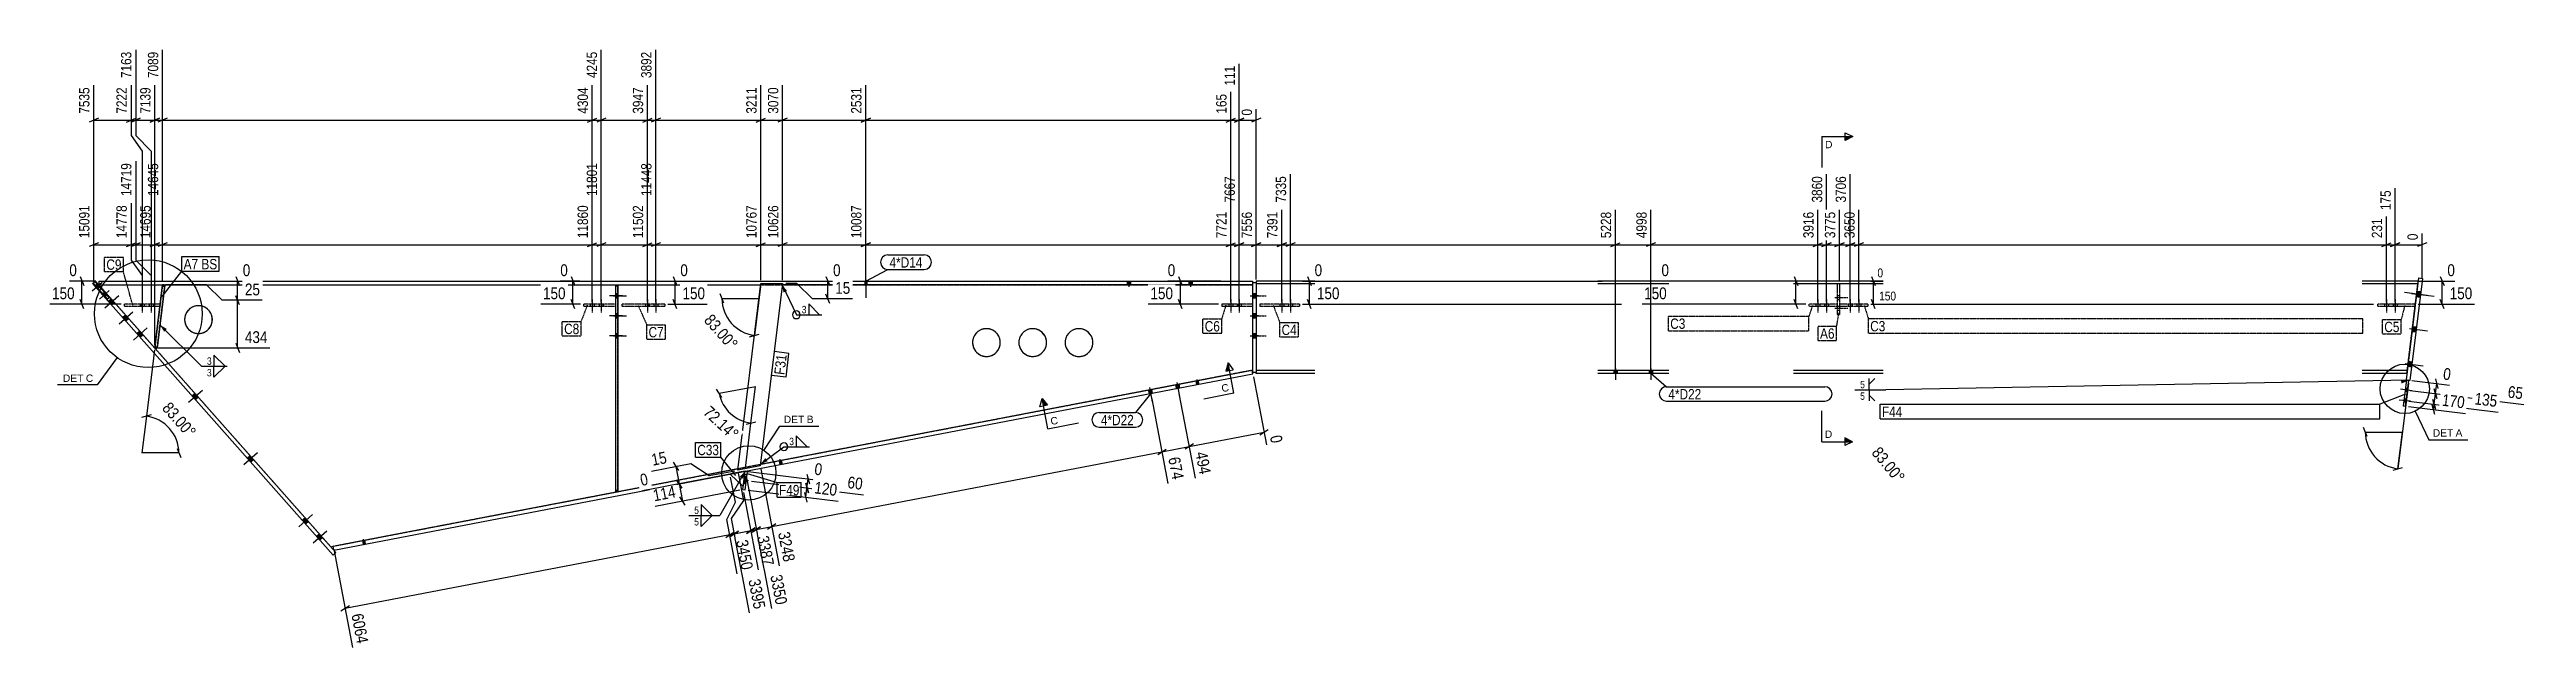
# Model space of a CAD drawing. Header units: millimetres. Extents: x 20 to 121689, y 20 to 5397.
# Drawn here: x 67269 to 83322, y 80 to 3957 of the extents above; entities that cross this region are included whole.
import ezdxf

# ---------------------------------------------------------------- set-up
doc = ezdxf.new("R2010")
doc.units = ezdxf.units.MM
doc.linetypes.add('DXK_LINE_DOT2', pattern=[3.9198, 1.9599, -1.9599])
for name, color, linetype in [('MÅLSÆTNING', 7, 'Continuous'), ('STÅL', 7, 'Continuous'), ('TEKST', 7, 'Continuous')]:
    doc.layers.add(name, color=color, linetype=linetype)
doc.styles.add('Arial', font='ARIAL.TTF', dxfattribs={"height": 0.2})
doc.styles.add('Arial Narrow', font='ARIALN.TTF', dxfattribs={"height": 0.2})

msp = doc.modelspace()

# ---------------------------------------------------------------- hatches: boundary and pattern name
at = {"layer": 'STÅL', "linetype": 'Continuous'}
for color, points in [(96, [(67566, 2426), (67584, 2407), (67595, 2417), (67578, 2436)]), (96, [(67595, 2417), (67578, 2436), (67566, 2426), (67584, 2407)]), (4, [(72566, 2456), (72552, 2456), (72552, 2431), (72566, 2431)]), (4, [(72566, 2456), (72552, 2456), (72552, 2431), (72566, 2431)]), (4, [(72552, 2431), (72566, 2431), (72566, 2456), (72552, 2456)]), (4, [(72552, 2431), (72566, 2431), (72566, 2456), (72552, 2456)]), (96, [(74277, 2456), (74255, 2456), (74255, 2431), (74277, 2431)]), (96, [(74677, 2456), (74655, 2456), (74655, 2431), (74677, 2431)]), (96, [(67613, 2374), (67630, 2354), (67641, 2364), (67624, 2384)]), (96, [(67641, 2364), (67624, 2384), (67613, 2374), (67630, 2354)]), (96, [(67650, 2325), (67671, 2300), (67690, 2317), (67668, 2341)]), (96, [(67650, 2325), (67671, 2300), (67690, 2317), (67668, 2341)]), (96, [(70953, 2348), (70953, 2374), (70938, 2374), (70938, 2348)]), (96, [(75065, 2374), (75065, 2348), (75090, 2348), (75090, 2374)]), (96, [(82633, 2352), (82637, 2385), (82612, 2388), (82608, 2356)]), (96, [(82633, 2352), (82637, 2385), (82612, 2388), (82608, 2356)]), (96, [(67742, 2220), (67764, 2195), (67783, 2212), (67761, 2236)]), (96, [(67742, 2220), (67764, 2195), (67783, 2212), (67761, 2236)]), (96, [(67835, 2115), (67857, 2090), (67876, 2107), (67854, 2132)]), (96, [(67835, 2115), (67857, 2090), (67876, 2107), (67854, 2132)]), (96, [(70953, 2218), (70953, 2244), (70938, 2244), (70938, 2218)]), (96, [(70953, 2088), (70953, 2114), (70938, 2114), (70938, 2088)]), (96, [(75065, 2244), (75065, 2218), (75090, 2218), (75090, 2244)]), (96, [(75065, 2114), (75065, 2088), (75090, 2088), (75090, 2114)]), (96, [(82585, 2162), (82581, 2129), (82605, 2126), (82609, 2159)]), (96, [(82585, 2162), (82581, 2129), (82605, 2126), (82609, 2159)]), (96, [(82557, 1936), (82553, 1903), (82578, 1900), (82582, 1933)]), (96, [(82557, 1936), (82553, 1903), (82578, 1900), (82582, 1933)]), (4, [(74588, 1788), (74567, 1784), (74571, 1759), (74593, 1763)]), (4, [(74588, 1788), (74567, 1784), (74571, 1759), (74593, 1763)]), (96, [(74703, 1784), (74717, 1787), (74712, 1812), (74698, 1809)]), (96, [(74703, 1784), (74717, 1787), (74712, 1812), (74698, 1809)]), (4, [(77407, 1856), (77429, 1856), (77429, 1875), (77407, 1875)]), (4, [(77407, 1856), (77429, 1856), (77429, 1875), (77407, 1875)]), (4, [(77637, 1856), (77659, 1856), (77659, 1875), (77637, 1875)]), (4, [(77637, 1856), (77659, 1856), (77659, 1875), (77637, 1875)]), (96, [(68192, 1712), (68213, 1687), (68232, 1704), (68210, 1729)]), (96, [(68192, 1712), (68213, 1687), (68232, 1704), (68210, 1729)]), (4, [(74411, 1754), (74390, 1750), (74395, 1725), (74416, 1729)]), (4, [(74411, 1754), (74390, 1750), (74395, 1725), (74416, 1729)]), (96, [(82529, 1692), (82527, 1670), (82542, 1668), (82544, 1690)]), (96, [(82529, 1692), (82527, 1670), (82542, 1668), (82544, 1690)]), (96, [(82538, 1761), (82535, 1739), (82550, 1737), (82553, 1759)]), (96, [(82538, 1761), (82535, 1739), (82550, 1737), (82553, 1759)]), (96, [(68549, 1308), (68571, 1283), (68590, 1299), (68568, 1324)]), (96, [(68549, 1308), (68571, 1283), (68590, 1299), (68568, 1324)]), (96, [(72002, 1266), (72016, 1269), (72011, 1294), (71998, 1291)]), (96, [(72002, 1266), (72016, 1269), (72011, 1294), (71998, 1291)]), (96, [(71773, 1187), (71767, 1140), (71782, 1138), (71788, 1186)]), (96, [(71773, 1187), (71767, 1140), (71782, 1138), (71788, 1186)]), (96, [(68906, 905), (68928, 880), (68947, 897), (68925, 921)]), (96, [(68906, 905), (68928, 880), (68947, 897), (68925, 921)]), (96, [(68999, 800), (69021, 775), (69039, 792), (69017, 816)]), (96, [(68999, 800), (69021, 775), (69039, 792), (69017, 816)]), (96, [(69302, 748), (69315, 751), (69311, 776), (69297, 773)]), (96, [(69302, 748), (69315, 751), (69311, 776), (69297, 773)])]:
    msp.add_hatch(color=color, dxfattribs=at).paths.add_polyline_path(points)
at = {"layer": 'TEKST', "linetype": 'Continuous'}
for color, points in [(30, [(78906, 3367), (78906, 3392), (78956, 3392)]), (3, [(72026, 2381), (72016, 2431), (72049, 2392)]), (3, [(68011, 2128), (67984, 2172), (68029, 2145)]), (3, [(82508, 1815), (82559, 1813), (82513, 1791)]), (3, [(71923, 1288), (71876, 1268), (71908, 1308)]), (30, [(78905, 1414), (78905, 1439), (78955, 1414)]), (3, [(71741, 1186), (71777, 1223), (71763, 1174)])]:
    msp.add_hatch(color=color, dxfattribs=at).paths.add_polyline_path(points)

# ---------------------------------------------------------------- linework, layer by layer
at = {"layer": 'MÅLSÆTNING', "color": 7, "linetype": 'Continuous'}
for p, q in [((67827, 3956), (67827, 3399)), ((67797, 3725), (67797, 3399)), ((67585, 3511), (67525, 3487)), ((67767, 3487), (67827, 3511)), ((67857, 3511), (67797, 3487)), ((67797, 3487), (67857, 3511)), ((67797, 3499), (67827, 3499)), ((67797, 3399), (67868, 3299)), ((67827, 3499), (67951, 3499)), ((67827, 3399), (67927, 3299)), ((67921, 3487), (67981, 3511)), ((67981, 3511), (67921, 3487)), ((67951, 3499), (68001, 3499)), ((68031, 3511), (67971, 3487)), ((68031, 3511), (67971, 3487)), ((68001, 3499), (70786, 3499)), ((70756, 3487), (70816, 3511)), ((71114, 3487), (71174, 3511)), ((71114, 3487), (71174, 3511)), ((71144, 3499), (71198, 3499)), ((71228, 3511), (71168, 3487)), ((71228, 3511), (71168, 3487)), ((71849, 3487), (71909, 3511)), ((71879, 3499), (72020, 3499)), ((72050, 3511), (71990, 3487)), ((72050, 3511), (71990, 3487)), ((72020, 3499), (72559, 3499)), ((72589, 3511), (72529, 3487)), ((72529, 3487), (72589, 3511)), ((74949, 3487), (75009, 3511)), ((74979, 3499), (75090, 3499)), ((75120, 3511), (75060, 3487)), ((67827, 3233), (67827, 2591)), ((70845, 2319), (70845, 3233)), ((75311, 2319), (75311, 3148)), ((75311, 2319), (75311, 3148)), ((78786, 2319), (78786, 3148)), ((78940, 2319), (78940, 3148)), ((67555, 2451), (67555, 2960)), ((67951, 2042), (67951, 2960)), ((70786, 2319), (70786, 2960)), ((71144, 2319), (71144, 2960)), ((71879, 2461), (71879, 2960)), ((72020, 2461), (72020, 2960)), ((72559, 2451), (72559, 2960)), ((72559, 2451), (72559, 2960)), ((74925, 2319), (74925, 2917)), ((75090, 2466), (75090, 2917)), ((75255, 2319), (75255, 2917)), ((78730, 2319), (78730, 2917)), ((78996, 2319), (78996, 2917)), ((78996, 2319), (78996, 2917)), ((82415, 2319), (82415, 2875)), ((82646, 2476), (82646, 2764)), ((67585, 2703), (67525, 2679)), ((67797, 2679), (67857, 2703)), ((67797, 2591), (67868, 2491)), ((67797, 2591), (67868, 2491)), ((67827, 2691), (67951, 2691)), ((67827, 2591), (67927, 2491)), ((67827, 2591), (67927, 2491)), ((67981, 2703), (67921, 2679)), ((70756, 2679), (70816, 2703)), ((70875, 2703), (70815, 2679)), ((70845, 2691), (71144, 2691)), ((71114, 2679), (71174, 2703)), ((71849, 2679), (71909, 2703)), ((71879, 2691), (72020, 2691)), ((72050, 2703), (71990, 2679)), ((72589, 2703), (72529, 2679)), ((72529, 2679), (72589, 2703)), ((72559, 2691), (74925, 2691)), ((74895, 2679), (74955, 2703)), ((75120, 2703), (75060, 2679)), ((75225, 2679), (75285, 2703)), ((75285, 2703), (75225, 2679)), ((75255, 2691), (75311, 2691)), ((75341, 2703), (75281, 2679)), ((75341, 2703), (75281, 2679)), ((75311, 2691), (77418, 2691)), ((77388, 2679), (77448, 2703)), ((77388, 2679), (77448, 2703)), ((77418, 2691), (77648, 2691)), ((77678, 2703), (77618, 2679)), ((77678, 2703), (77618, 2679)), ((78700, 2679), (78760, 2703)), ((78730, 2691), (78786, 2691)), ((78816, 2703), (78756, 2679)), ((78910, 2679), (78970, 2703)), ((78940, 2691), (78996, 2691)), ((79026, 2703), (78966, 2679)), ((79026, 2703), (78966, 2679)), ((78996, 2691), (82415, 2691)), ((82385, 2679), (82445, 2703)), ((82676, 2703), (82616, 2679)), ((67569, 2456), (67397, 2456)), ((67467, 2486), (67491, 2426)), ((67479, 2306), (67479, 2456)), ((67868, 2491), (67868, 2319)), ((67868, 2491), (67868, 2319)), ((67927, 2491), (67927, 2319)), ((67927, 2491), (67927, 2319)), ((67996, 2456), (68570, 2456)), ((68287, 2431), (68021, 2431)), ((68287, 2431), (68021, 2431)), ((68387, 2331), (68287, 2431)), ((68387, 2331), (68287, 2431)), ((68475, 2486), (68499, 2426)), ((68487, 2331), (68487, 2456)), ((70705, 2456), (70579, 2456)), ((70649, 2486), (70673, 2426)), ((70661, 2306), (70661, 2456)), ((71277, 2456), (71405, 2456)), ((71311, 2486), (71335, 2426)), ((71323, 2306), (71323, 2456)), ((71876, 2421), (71837, 2103)), ((71969, 2456), (72395, 2456)), ((72113, 2441), (72040, 2441)), ((72213, 2341), (72113, 2441)), ((72301, 2486), (72325, 2426)), ((72313, 2341), (72313, 2456)), ((74860, 2456), (74516, 2456)), ((74586, 2486), (74610, 2426)), ((74598, 2306), (74598, 2456)), ((75389, 2456), (77331, 2456)), ((75422, 2486), (75446, 2426)), ((75434, 2306), (75434, 2456)), ((78664, 2456), (77716, 2456)), ((78576, 2486), (78600, 2426)), ((78588, 2306), (78588, 2456)), ((79074, 2456), (79153, 2456)), ((79078, 2486), (79102, 2426)), ((79090, 2306), (79090, 2456)), ((82620, 2456), (82859, 2456)), ((82764, 2486), (82788, 2426)), ((82776, 2306), (82776, 2456)), ((67733, 2306), (67270, 2306)), ((67491, 2276), (67467, 2336)), ((68647, 2331), (68387, 2331)), ((68647, 2331), (68387, 2331)), ((68499, 2301), (68475, 2361)), ((68499, 2301), (68475, 2361)), ((68487, 2022), (68487, 2331)), ((70710, 2306), (70452, 2306)), ((70673, 2276), (70649, 2336)), ((71277, 2306), (71532, 2306)), ((71335, 2276), (71311, 2336)), ((71639, 2312), (71615, 2372)), ((71627, 2342), (71867, 2342)), ((71837, 2103), (71867, 2342)), ((72473, 2341), (72213, 2341)), ((72325, 2311), (72301, 2371)), ((74846, 2306), (74389, 2306)), ((74610, 2276), (74586, 2336)), ((75389, 2306), (77458, 2306)), ((75446, 2276), (75422, 2336)), ((78652, 2306), (77590, 2306)), ((78600, 2276), (78576, 2336)), ((79074, 2306), (82330, 2306)), ((79102, 2276), (79078, 2336)), ((82620, 2306), (82985, 2306)), ((82788, 2276), (82764, 2336)), ((71806, 2095), (71869, 2112)), ((67949, 2010), (67896, 1579)), ((67971, 2022), (68696, 2022)), ((68475, 2052), (68499, 1992)), ((71609, 1728), (71845, 1773)), ((71815, 1535), (71845, 1773)), ((75071, 1835), (75156, 1394)), ((82557, 1793), (82489, 1238)), ((82579, 1810), (82823, 1781)), ((82733, 1822), (82749, 1759)), ((82733, 1726), (82741, 1791)), ((71626, 1701), (71592, 1755)), ((74412, 1693), (74517, 1143)), ((82558, 1642), (82928, 1596)), ((82560, 1677), (83139, 1606)), ((82569, 1746), (83305, 1656)), ((82729, 1591), (82712, 1653)), ((82733, 1625), (82716, 1688)), ((82716, 1688), (82733, 1625)), ((82720, 1622), (82725, 1657)), ((82741, 1695), (82725, 1757)), ((67928, 1588), (67865, 1571)), ((67896, 1579), (67867, 1341)), ((71780, 1243), (71815, 1535)), ((71784, 1527), (71847, 1543)), ((75113, 1458), (75167, 1493)), ((82290, 1447), (82266, 1507)), ((82278, 1477), (82518, 1477)), ((82489, 1238), (82518, 1477)), ((68107, 1341), (67867, 1341)), ((68095, 1371), (68119, 1311)), ((71950, 864), (74478, 1349)), ((74451, 1331), (74505, 1366)), ((71757, 1219), (71111, 1096)), ((71332, 1168), (71367, 1114)), ((71350, 1141), (71371, 1029)), ((71543, 1194), (71710, 1226)), ((71714, 1022), (71683, 1185)), ((71714, 1022), (71683, 1185)), ((71768, 1033), (71734, 1210)), ((71768, 1033), (71734, 1210)), ((71797, 1221), (72268, 1163)), ((71819, 1158), (72544, 1069)), ((71878, 1238), (71998, 610)), ((72187, 1082), (72170, 1145)), ((72178, 1204), (72194, 1142)), ((72178, 1113), (72186, 1173)), ((82458, 1230), (82520, 1247)), ((71743, 1100), (71194, 995)), ((71388, 1002), (71354, 1056)), ((71659, 910), (71714, 1022)), ((71659, 910), (71714, 1022)), ((71688, 916), (71768, 1033)), ((71688, 916), (71768, 1033)), ((71766, 1084), (71862, 584)), ((72179, 1023), (72163, 1085)), ((69185, 334), (71678, 812)), ((71651, 794), (71705, 829)), ((71726, 558), (71659, 910)), ((71680, 800), (71734, 835)), ((71806, 305), (71688, 916)), ((71707, 817), (71814, 838)), ((71841, 855), (71786, 820)), ((71977, 881), (71923, 846)), ((69111, 717), (69233, 80)), ((69212, 351), (69157, 316))]:
    msp.add_line(p, q, dxfattribs=at)
for centre, start, end in [((71867, 2342), 180, 263), ((71845, 1773), 190.8605, 263), ((67867, 1341), 0, 83), ((82518, 1477), 180, 263)]:
    msp.add_arc(centre, 240, start, end, dxfattribs=at)
at = {"layer": 'STÅL', "color": 96, "linetype": 'Continuous'}
for p, q in [((67610, 2447), (67546, 2391)), ((67610, 2447), (67546, 2391)), ((67578, 2436), (67566, 2426)), ((67578, 2436), (67566, 2426)), ((67595, 2417), (67584, 2407)), ((67595, 2417), (67584, 2407)), ((74255, 2431), (74255, 2456)), ((74266, 2418), (74266, 2456)), ((74277, 2431), (74277, 2456)), ((74655, 2431), (74655, 2456)), ((74666, 2418), (74666, 2456)), ((74677, 2431), (74677, 2456)), ((67656, 2395), (67592, 2338)), ((67656, 2395), (67592, 2338)), ((67624, 2384), (67613, 2374)), ((67624, 2384), (67613, 2374)), ((67628, 2283), (67717, 2362)), ((67628, 2283), (67717, 2362)), ((67641, 2364), (67630, 2354)), ((67641, 2364), (67630, 2354)), ((67650, 2325), (67668, 2341)), ((67650, 2325), (67668, 2341)), ((67671, 2300), (67690, 2317)), ((67671, 2300), (67690, 2317)), ((67720, 2178), (67809, 2257)), ((67720, 2178), (67809, 2257)), ((70983, 2361), (70898, 2361)), ((70953, 2374), (70938, 2374)), ((70953, 2348), (70938, 2348)), ((75090, 2374), (75065, 2374)), ((75105, 2361), (75065, 2361)), ((75090, 2348), (75065, 2348)), ((82679, 2363), (82531, 2382)), ((82577, 2376), (82724, 2358)), ((82633, 2352), (82608, 2356)), ((82608, 2356), (82633, 2352)), ((82637, 2385), (82612, 2388)), ((82612, 2388), (82637, 2385)), ((67742, 2220), (67761, 2236)), ((67742, 2220), (67761, 2236)), ((67764, 2195), (67783, 2212)), ((67764, 2195), (67783, 2212)), ((67813, 2073), (67902, 2152)), ((67813, 2073), (67902, 2152)), ((67835, 2115), (67854, 2132)), ((67835, 2115), (67854, 2132)), ((67857, 2090), (67876, 2107)), ((67857, 2090), (67876, 2107)), ((70983, 2231), (70898, 2231)), ((70983, 2101), (70898, 2101)), ((70953, 2244), (70938, 2244)), ((70953, 2218), (70938, 2218)), ((70953, 2114), (70938, 2114)), ((70953, 2088), (70938, 2088)), ((75090, 2244), (75065, 2244)), ((75105, 2231), (75065, 2231)), ((75090, 2218), (75065, 2218)), ((75090, 2114), (75065, 2114)), ((75105, 2101), (75065, 2101)), ((75090, 2088), (75065, 2088)), ((82564, 2148), (82682, 2133)), ((82564, 2148), (82682, 2133)), ((82581, 2129), (82605, 2126)), ((82581, 2129), (82605, 2126)), ((82585, 2162), (82609, 2159)), ((82585, 2162), (82609, 2159)), ((82557, 1936), (82582, 1933)), ((82557, 1936), (82582, 1933)), ((74698, 1809), (74703, 1784)), ((74698, 1809), (74703, 1784)), ((74704, 1818), (74710, 1786)), ((74704, 1818), (74710, 1786)), ((74712, 1812), (74717, 1787)), ((74712, 1812), (74717, 1787)), ((82536, 1922), (82654, 1907)), ((82536, 1922), (82654, 1907)), ((82553, 1903), (82578, 1900)), ((82553, 1903), (82578, 1900)), ((68170, 1671), (68259, 1749)), ((68170, 1671), (68259, 1749)), ((68192, 1712), (68210, 1729)), ((68192, 1712), (68210, 1729)), ((68213, 1687), (68232, 1704)), ((68213, 1687), (68232, 1704)), ((82571, 1676), (82498, 1684)), ((82571, 1676), (82498, 1684)), ((82579, 1745), (82507, 1754)), ((82579, 1745), (82507, 1754)), ((82542, 1668), (82527, 1670)), ((82542, 1668), (82527, 1670)), ((82544, 1690), (82529, 1692)), ((82544, 1690), (82529, 1692)), ((82550, 1737), (82535, 1739)), ((82550, 1737), (82535, 1739)), ((82553, 1759), (82538, 1761)), ((82553, 1759), (82538, 1761)), ((68527, 1266), (68617, 1345)), ((68527, 1266), (68617, 1345)), ((68549, 1308), (68568, 1324)), ((68549, 1308), (68568, 1324)), ((68571, 1283), (68590, 1299)), ((68571, 1283), (68590, 1299)), ((71998, 1291), (72002, 1266)), ((71998, 1291), (72002, 1266)), ((72003, 1300), (72009, 1268)), ((72003, 1300), (72009, 1268)), ((72011, 1294), (72016, 1269)), ((72011, 1294), (72016, 1269)), ((71782, 1138), (71767, 1140)), ((71782, 1138), (71767, 1140)), ((71798, 1160), (71770, 1164)), ((71798, 1160), (71770, 1164)), ((71788, 1186), (71773, 1187)), ((71788, 1186), (71773, 1187)), ((68884, 863), (68973, 942)), ((68884, 863), (68973, 942)), ((68906, 905), (68925, 921)), ((68906, 905), (68925, 921)), ((68928, 880), (68947, 897)), ((68928, 880), (68947, 897)), ((68977, 758), (69066, 837)), ((68977, 758), (69066, 837)), ((68999, 800), (69017, 816)), ((68999, 800), (69017, 816)), ((69021, 775), (69039, 792)), ((69021, 775), (69039, 792)), ((69297, 773), (69302, 748)), ((69297, 773), (69302, 748)), ((69302, 782), (69308, 750)), ((69302, 782), (69308, 750)), ((69311, 776), (69315, 751)), ((69311, 776), (69315, 751))]:
    msp.add_line(p, q, dxfattribs=at)
at = {"layer": 'STÅL', "color": 2, "linetype": 'Continuous'}
for p, q in [((67548, 2440), (67567, 2456)), ((69106, 679), (67548, 2440)), ((67552, 2443), (67563, 2453)), ((67645, 2338), (67552, 2443)), ((67563, 2453), (67656, 2348)), ((67567, 2456), (69124, 695)), ((67589, 2456), (75065, 2456)), ((67589, 2456), (67589, 2431)), ((67589, 2431), (71878, 2431)), ((70938, 1091), (70938, 2431)), ((70953, 2431), (70953, 1091)), ((75065, 2431), (72019, 2431)), ((75065, 2456), (75065, 2431)), ((75065, 2446), (75090, 2446)), ((75065, 2446), (75065, 1866)), ((75469, 2456), (75090, 2456)), ((75090, 2456), (75090, 2446)), ((75090, 2446), (75090, 1866)), ((75469, 2437), (75090, 2437)), ((77763, 2456), (77303, 2456)), ((77763, 2437), (77303, 2437)), ((79154, 2456), (78572, 2456)), ((79154, 2437), (78572, 2437)), ((82621, 2456), (82257, 2456)), ((82618, 2437), (82257, 2437)), ((82623, 2476), (82542, 1815)), ((82648, 2473), (82567, 1812)), ((82623, 2476), (82648, 2473)), ((67656, 2348), (67645, 2338)), ((69112, 712), (75068, 1854)), ((71876, 1268), (75063, 1879)), ((75068, 1854), (75063, 1879)), ((75063, 1879), (75065, 1879)), ((75065, 1866), (75090, 1866)), ((75469, 1875), (75090, 1875)), ((75090, 1856), (75090, 1866)), ((75469, 1856), (75090, 1856)), ((77763, 1875), (77303, 1875)), ((77763, 1856), (77303, 1856)), ((79154, 1875), (78572, 1875)), ((79154, 1856), (78572, 1856)), ((82549, 1875), (82257, 1875)), ((82547, 1856), (82257, 1856)), ((82542, 1815), (82567, 1812)), ((69107, 737), (71731, 1240)), ((70953, 1091), (70938, 1091)), ((69091, 733), (69107, 737)), ((69124, 695), (69106, 679)), ((69112, 712), (69107, 737))]:
    msp.add_line(p, q, dxfattribs=at)
at = {"layer": 'STÅL', "color": 7, "linetype": 'DXK_LINE_DOT2'}
for p, q in [((67552, 2443), (67563, 2453)), ((67552, 2443), (67645, 2338)), ((67563, 2453), (67656, 2348)), ((69091, 733), (67589, 2431)), ((67589, 2431), (70938, 2431)), ((70938, 1091), (70938, 2431)), ((70938, 2431), (70953, 2431)), ((70953, 2423), (70938, 2423)), ((70953, 1091), (70953, 2431)), ((70953, 2431), (71878, 2431)), ((71878, 2431), (72019, 2431)), ((72019, 2431), (75065, 2431)), ((75065, 2431), (75065, 1879)), ((75090, 2446), (75090, 1866)), ((82547, 1856), (82621, 2456)), ((67645, 2338), (67656, 2348)), ((71876, 1268), (75063, 1879)), ((69107, 737), (71731, 1240)), ((71731, 1240), (71876, 1268)), ((70938, 1099), (70953, 1099)), ((70953, 1091), (70938, 1091))]:
    msp.add_line(p, q, dxfattribs=at)
at = {"layer": 'STÅL', "color": 4, "linetype": 'Continuous'}
for p, q in [((67951, 2022), (68001, 2431)), ((68016, 2430), (67966, 2020)), ((68007, 2431), (68016, 2430)), ((71730, 1229), (71879, 2441)), ((72020, 2441), (71874, 1257)), ((71879, 2441), (72020, 2441)), ((72552, 2456), (72552, 2431)), ((72552, 2456), (72552, 2431)), ((72552, 2456), (72552, 2431)), ((72552, 2456), (72552, 2431)), ((72559, 2464), (72559, 2346)), ((72559, 2464), (72559, 2346)), ((72559, 2464), (72559, 2431)), ((72559, 2464), (72559, 2431)), ((72566, 2456), (72566, 2431)), ((72566, 2456), (72566, 2431)), ((72566, 2456), (72566, 2431)), ((72566, 2456), (72566, 2431)), ((67966, 2020), (67951, 2022)), ((74567, 1784), (74571, 1759)), ((74567, 1784), (74571, 1759)), ((74575, 1799), (74592, 1707)), ((74575, 1799), (74592, 1707)), ((74588, 1788), (74593, 1763)), ((74588, 1788), (74593, 1763)), ((77407, 1875), (77407, 1856)), ((77407, 1875), (77407, 1856)), ((77418, 1888), (77418, 1815)), ((77418, 1888), (77418, 1815)), ((77429, 1875), (77429, 1856)), ((77429, 1875), (77429, 1856)), ((77637, 1875), (77637, 1856)), ((77637, 1875), (77637, 1856)), ((77648, 1888), (77648, 1815)), ((77648, 1888), (77648, 1815)), ((77659, 1875), (77659, 1856)), ((77659, 1875), (77659, 1856)), ((82544, 1815), (82524, 1646)), ((82539, 1644), (82559, 1813)), ((74390, 1750), (74395, 1725)), ((74390, 1750), (74395, 1725)), ((74398, 1765), (74416, 1673)), ((74398, 1765), (74416, 1673)), ((74411, 1754), (74416, 1729)), ((74411, 1754), (74416, 1729)), ((82524, 1646), (82539, 1644)), ((71679, 1204), (71765, 1124)), ((71874, 1257), (71730, 1229)), ((71762, 1104), (71777, 1223)), ((71777, 1223), (71792, 1221)), ((71777, 1102), (71792, 1221)), ((71762, 1104), (71777, 1102))]:
    msp.add_line(p, q, dxfattribs=at)
at = {"layer": 'STÅL', "color": 30, "linetype": 'DXK_LINE_DOT2'}
for p, q in [((68001, 2431), (67951, 2022)), ((67966, 2020), (68016, 2430)), ((68000, 2424), (68015, 2422)), ((68007, 2431), (68001, 2432)), ((68001, 2432), (68001, 2431)), ((68016, 2430), (68007, 2431)), ((78870, 2437), (78855, 2437)), ((78855, 2437), (78855, 2237)), ((78870, 2437), (78870, 2237)), ((67983, 2306), (67753, 2306)), ((67753, 2306), (67753, 2291)), ((67983, 2291), (67753, 2291)), ((67864, 2306), (67864, 2291)), ((67983, 2306), (67983, 2291)), ((70937, 2306), (70730, 2306)), ((70730, 2306), (70730, 2291)), ((70937, 2291), (70730, 2291)), ((70849, 2306), (70849, 2291)), ((70937, 2306), (70937, 2291)), ((71257, 2306), (70977, 2306)), ((70977, 2306), (70977, 2291)), ((71257, 2291), (70977, 2291)), ((71148, 2306), (71148, 2291)), ((71257, 2306), (71257, 2291)), ((75065, 2306), (74866, 2306)), ((74866, 2306), (74866, 2291)), ((75065, 2291), (74866, 2291)), ((74975, 2306), (74975, 2291)), ((75369, 2306), (75112, 2306)), ((75112, 2306), (75112, 2291)), ((75369, 2291), (75112, 2291)), ((75256, 2306), (75256, 2291)), ((75369, 2306), (75369, 2291)), ((78855, 2306), (78672, 2306)), ((78672, 2306), (78672, 2291)), ((78855, 2291), (78672, 2291)), ((78784, 2306), (78784, 2291)), ((78855, 2306), (78855, 2291)), ((79054, 2306), (78871, 2306)), ((78871, 2306), (78871, 2291)), ((79054, 2291), (78871, 2291)), ((78941, 2306), (78941, 2291)), ((79054, 2306), (79054, 2291)), ((82600, 2306), (82357, 2306)), ((82357, 2306), (82357, 2291)), ((82600, 2291), (82357, 2291)), ((82470, 2306), (82470, 2291)), ((82600, 2306), (82600, 2291)), ((78870, 2237), (78855, 2237)), ((67951, 2022), (67966, 2020)), ((67952, 2030), (67967, 2028)), ((82544, 1815), (82559, 1813)), ((71777, 1223), (71679, 1204)), ((71765, 1124), (71777, 1223))]:
    msp.add_line(p, q, dxfattribs=at)
at = {"layer": 'STÅL', "color": 96, "linetype": 'DXK_LINE_DOT2'}
for p, q in [((67855, 2306), (67855, 2291)), ((67868, 2336), (67868, 2251)), ((67881, 2306), (67881, 2291)), ((67914, 2306), (67914, 2291)), ((67927, 2336), (67927, 2251)), ((67940, 2306), (67940, 2291)), ((70773, 2306), (70773, 2291)), ((70786, 2336), (70786, 2251)), ((70799, 2306), (70799, 2291)), ((70832, 2306), (70832, 2291)), ((70845, 2336), (70845, 2251)), ((70858, 2306), (70858, 2291)), ((70923, 2361), (71008, 2361)), ((70938, 2374), (70953, 2374)), ((70938, 2348), (70953, 2348)), ((71131, 2306), (71131, 2291)), ((71144, 2336), (71144, 2251)), ((71157, 2306), (71157, 2291)), ((71185, 2306), (71185, 2291)), ((71198, 2336), (71198, 2251)), ((71211, 2306), (71211, 2291)), ((74912, 2306), (74912, 2291)), ((74925, 2336), (74925, 2251)), ((74938, 2306), (74938, 2291)), ((74966, 2306), (74966, 2291)), ((74979, 2336), (74979, 2251)), ((74992, 2306), (74992, 2291)), ((75050, 2361), (75155, 2361)), ((75065, 2374), (75090, 2374)), ((75065, 2348), (75090, 2348)), ((75242, 2306), (75242, 2291)), ((75255, 2336), (75255, 2251)), ((75268, 2306), (75268, 2291)), ((75298, 2306), (75298, 2291)), ((75311, 2336), (75311, 2251)), ((75324, 2306), (75324, 2291)), ((78717, 2306), (78717, 2291)), ((78730, 2336), (78730, 2251)), ((78743, 2306), (78743, 2291)), ((78773, 2306), (78773, 2291)), ((78786, 2336), (78786, 2251)), ((78799, 2306), (78799, 2291)), ((78840, 2349), (78925, 2349)), ((78840, 2279), (78925, 2279)), ((78855, 2362), (78870, 2362)), ((78855, 2336), (78870, 2336)), ((78855, 2292), (78870, 2292)), ((78855, 2266), (78870, 2266)), ((78927, 2306), (78927, 2291)), ((78940, 2336), (78940, 2251)), ((78953, 2306), (78953, 2291)), ((78983, 2306), (78983, 2291)), ((78996, 2336), (78996, 2251)), ((79009, 2306), (79009, 2291)), ((82402, 2306), (82402, 2291)), ((82415, 2336), (82415, 2251)), ((82428, 2306), (82428, 2291)), ((82458, 2306), (82458, 2291)), ((82471, 2336), (82471, 2251)), ((82484, 2306), (82484, 2291)), ((70923, 2231), (71008, 2231)), ((70923, 2101), (71008, 2101)), ((70938, 2244), (70953, 2244)), ((70938, 2218), (70953, 2218)), ((70938, 2114), (70953, 2114)), ((70938, 2088), (70953, 2088)), ((75050, 2231), (75155, 2231)), ((75050, 2101), (75155, 2101)), ((75065, 2244), (75090, 2244)), ((75065, 2218), (75090, 2218)), ((75065, 2114), (75090, 2114)), ((75065, 2088), (75090, 2088))]:
    msp.add_line(p, q, dxfattribs=at)
at = {"layer": 'STÅL', "color": 7, "linetype": 'DXK_LINE_DOT2'}
for centre, start, end in [((68234, 2206), 23, 203), ((68234, 2206), 203, 23), ((73341, 2057), 23, 203), ((73341, 2057), 203, 23), ((73641, 2057), 23, 203), ((73641, 2057), 203, 23), ((73941, 2057), 23, 203), ((73941, 2057), 203, 23)]:
    msp.add_arc(centre, 90, start, end, dxfattribs=at)
at = {"layer": 'STÅL', "color": 2, "linetype": 'Continuous'}
for centre, start, end in [((68234, 2206), 353, 173), ((68234, 2206), 173, 353), ((73341, 2057), 353, 173), ((73641, 2057), 353, 173), ((73941, 2057), 353, 173), ((73341, 2057), 173, 353), ((73641, 2057), 173, 353), ((73941, 2057), 173, 353)]:
    msp.add_arc(centre, 90, start, end, dxfattribs=at)
at = {"layer": 'TEKST', "color": 30, "linetype": 'Continuous'}
for p, q in [((78906, 3367), (78906, 3417)), ((78906, 3417), (78956, 3392)), ((78956, 3392), (78906, 3367)), ((74907, 1925), (74941, 1881)), ((78955, 1414), (78905, 1439)), ((78905, 1439), (78905, 1389)), ((78955, 1414), (78905, 1389))]:
    msp.add_line(p, q, dxfattribs=at)
at = {"layer": 'TEKST', "color": 7, "linetype": 'DXK_LINE_DOT2'}
msp.add_line((82262, 2118), (82262, 2212), dxfattribs=at)
at = {"layer": 'TEKST', "color": 3, "linetype": 'Continuous'}
for p, q in [((67577, 1782), (67320, 1782)), ((82559, 1813), (79170, 1751)), ((82690, 1427), (82942, 1427)), ((71777, 1223), (71613, 936))]:
    msp.add_line(p, q, dxfattribs=at)

# ---------------------------------------------------------------- wipeouts: each hides what was drawn before it
at = {"color": 0, "linetype": 'Continuous'}
for points in [[(78824, 3317), (78824, 3367), (78776, 3367), (78776, 3317)], [(78823, 1439), (78823, 1489), (78775, 1489), (78775, 1439)]]:
    msp.add_wipeout(points, dxfattribs=at).dxf.layer = 'TEKST'
at = {"color": 0}
for points in [[(70702, 2112), (70702, 2182), (70604, 2182), (70604, 2112)], [(71249, 2091), (71249, 2161), (71151, 2161), (71151, 2091)], [(78838, 2082), (78838, 2152), (78744, 2152), (78744, 2082)], [(78763, 1689), (78763, 1759), (77761, 1759), (77761, 1689)]]:
    msp.add_wipeout(points, dxfattribs=at).dxf.layer = 'TEKST'

# ---------------------------------------------------------------- next in the draw order: linework, layer by layer
at = {"layer": 'TEKST', "color": 7, "linetype": 'Continuous'}
for p, q in [((78756, 3392), (78956, 3392)), ((78755, 1414), (78955, 1414))]:
    msp.add_line(p, q, dxfattribs=at)

# ---------------------------------------------------------------- next in the draw order: texts
at = {"layer": 'TEKST', "color": 3, "linetype": 'Continuous', "style": 'Arial'}
for p in [(78776, 3317), (78775, 1439)]:
    msp.add_text('D', height=47.8, rotation=-0.0172, dxfattribs=at).set_placement(p)

# ---------------------------------------------------------------- next in the draw order: wipeouts: each hides what was drawn before it
at = {"color": 0, "linetype": 'Continuous'}
for points, layer in [([(67813, 3957), (67715, 3957), (67715, 3758), (67813, 3758)], 'MÅLSÆTNING'), ([(75297, 3150), (75199, 3150), (75199, 2951), (75297, 2951)], 'MÅLSÆTNING'), ([(78772, 3150), (78674, 3150), (78674, 2951), (78772, 2951)], 'MÅLSÆTNING'), ([(67937, 2961), (67839, 2961), (67839, 2720), (67937, 2720)], 'MÅLSÆTNING'), ([(71130, 2961), (71032, 2961), (71032, 2720), (71130, 2720)], 'MÅLSÆTNING'), ([(72006, 2961), (71908, 2961), (71908, 2720), (72006, 2720)], 'MÅLSÆTNING'), ([(74911, 2919), (74813, 2919), (74813, 2720), (74911, 2720)], 'MÅLSÆTNING'), ([(78982, 2919), (78884, 2919), (78884, 2720), (78982, 2720)], 'MÅLSÆTNING'), ([(82401, 2876), (82303, 2876), (82303, 2720), (82401, 2720)], 'MÅLSÆTNING'), ([(67461, 2472), (67461, 2584), (67381, 2584), (67381, 2472)], 'MÅLSÆTNING'), ([(68586, 2472), (68586, 2584), (68505, 2584), (68505, 2472)], 'MÅLSÆTNING'), ([(70643, 2472), (70643, 2584), (70563, 2584), (70563, 2472)], 'MÅLSÆTNING'), ([(71421, 2472), (71421, 2584), (71341, 2584), (71341, 2472)], 'MÅLSÆTNING'), ([(72411, 2472), (72411, 2584), (72331, 2584), (72331, 2472)], 'MÅLSÆTNING'), ([(74580, 2472), (74580, 2584), (74500, 2584), (74500, 2472)], 'MÅLSÆTNING'), ([(77347, 2472), (77347, 2584), (75452, 2584), (75452, 2472)], 'MÅLSÆTNING'), ([(77781, 2472), (77781, 2584), (77700, 2584), (77700, 2472)], 'MÅLSÆTNING'), ([(82875, 2472), (82875, 2584), (82794, 2584), (82794, 2472)], 'MÅLSÆTNING'), ([(79165, 2468), (79165, 2552), (79104, 2552), (79104, 2468)], 'MÅLSÆTNING'), ([(68698, 2038), (68698, 2150), (68519, 2150), (68519, 2038)], 'MÅLSÆTNING'), ([(82841, 1794), (82855, 1906), (82774, 1915), (82761, 1804)], 'MÅLSÆTNING'), ([(72286, 1177), (72299, 1288), (72219, 1298), (72206, 1187)], 'MÅLSÆTNING'), ([(74533, 1145), (74643, 1166), (74610, 1341), (74500, 1320)], 'MÅLSÆTNING'), ([(71350, 1041), (71329, 1151), (71154, 1118), (71175, 1008)], 'MÅLSÆTNING'), ([(71878, 586), (71988, 607), (71945, 830), (71835, 809)], 'MÅLSÆTNING'), ([(69249, 82), (69359, 103), (69316, 326), (69206, 305)], 'MÅLSÆTNING'), ([(67489, 1802), (67489, 1852), (67355, 1852), (67355, 1802)], 'TEKST'), ([(74917, 1744), (74907, 1793), (74860, 1784), (74869, 1735)], 'TEKST'), ([(73808, 1531), (73799, 1580), (73752, 1571), (73761, 1522)], 'TEKST'), ([(82848, 1447), (82848, 1497), (82715, 1497), (82715, 1447)], 'TEKST')]:
    msp.add_wipeout(points, dxfattribs=at).dxf.layer = layer
at = {"color": 0}
for points, layer in [([(68166, 1409), (68250, 1483), (68055, 1704), (67971, 1630)], 'MÅLSÆTNING'), ([(71693, 1396), (71769, 1477), (71554, 1678), (71478, 1596)], 'MÅLSÆTNING'), ([(82322, 1116), (82409, 1187), (79138, 1414), (79052, 1342)], 'MÅLSÆTNING'), ([(68232, 2532), (68232, 2602), (68138, 2602), (68138, 2532)], 'TEKST'), ([(72926, 2543), (72926, 2613), (72713, 2613), (72713, 2543)], 'TEKST'), ([(72179, 2243), (72179, 2301), (72140, 2301), (72140, 2243)], 'TEKST'), ([(70702, 2112), (70702, 2182), (70604, 2182), (70604, 2112)], 'TEKST'), ([(71249, 2091), (71249, 2161), (71151, 2161), (71151, 2091)], 'TEKST'), ([(74854, 2129), (74854, 2199), (74756, 2199), (74756, 2129)], 'TEKST'), ([(75352, 2106), (75352, 2176), (75254, 2176), (75254, 2106)], 'TEKST'), ([(78838, 2082), (78838, 2152), (78744, 2152), (78744, 2082)], 'TEKST'), ([(79167, 2130), (79167, 2200), (79069, 2200), (79069, 2130)], 'TEKST'), ([(82499, 2125), (82499, 2195), (82401, 2195), (82401, 2125)], 'TEKST'), ([(68324, 1909), (68324, 1967), (68285, 1967), (68285, 1909)], 'TEKST'), ([(72047, 1977), (71978, 1985), (71962, 1854), (72031, 1845)], 'TEKST'), ([(79039, 1757), (79039, 1815), (79000, 1815), (79000, 1757)], 'TEKST'), ([(78763, 1689), (78763, 1759), (77761, 1759), (77761, 1689)], 'TEKST'), ([(72098, 1388), (72098, 1446), (72059, 1446), (72059, 1388)], 'TEKST'), ([(74296, 1521), (74296, 1591), (74083, 1591), (74083, 1521)], 'TEKST'), ([(71482, 942), (71482, 1000), (71443, 1000), (71443, 942)], 'TEKST')]:
    msp.add_wipeout(points, dxfattribs=at).dxf.layer = layer

# ---------------------------------------------------------------- next in the draw order: hatches: boundary and pattern name
at = {"layer": 'TEKST', "linetype": 'Continuous'}
for points in [[(74917, 1876), (74892, 1872), (74907, 1925)], [(73737, 1650), (73712, 1645), (73703, 1694)]]:
    msp.add_hatch(color=30, dxfattribs=at).paths.add_polyline_path(points)

# ---------------------------------------------------------------- next in the draw order: linework, layer by layer
at = {"layer": 'MÅLSÆTNING', "color": 7, "linetype": 'Continuous'}
for p, q in [((68001, 2451), (68001, 3956)), ((72020, 2461), (72020, 3725)), ((72020, 2461), (72020, 3725)), ((67868, 3299), (67868, 2319)), ((67927, 3299), (67927, 2319)), ((68001, 2451), (68001, 3233)), ((68001, 2451), (68001, 3233)), ((71198, 2319), (71198, 3233)), ((71198, 2319), (71198, 3233)), ((74979, 2319), (74979, 3148)), ((78940, 2319), (78940, 3148)), ((82471, 2319), (82471, 3057)), ((67797, 2960), (67797, 2591)), ((67951, 2042), (67951, 2960)), ((71144, 2319), (71144, 2960)), ((71879, 2461), (71879, 2960)), ((72020, 2461), (72020, 2960)), ((75255, 2319), (75255, 2917)), ((78870, 2457), (78870, 2917)), ((82415, 2319), (82415, 2875)), ((67555, 2691), (67797, 2691)), ((67767, 2679), (67827, 2703)), ((67767, 2679), (67827, 2703)), ((67857, 2703), (67797, 2679)), ((67797, 2691), (67827, 2691)), ((67921, 2679), (67981, 2703)), ((67951, 2691), (68001, 2691)), ((68031, 2703), (67971, 2679)), ((68031, 2703), (67971, 2679)), ((68001, 2691), (70786, 2691)), ((71114, 2679), (71174, 2703)), ((71144, 2691), (71198, 2691)), ((71228, 2703), (71168, 2679)), ((71228, 2703), (71168, 2679)), ((71198, 2691), (71879, 2691)), ((71849, 2679), (71909, 2703)), ((72050, 2703), (71990, 2679)), ((72020, 2691), (72559, 2691)), ((74949, 2679), (75009, 2703)), ((74979, 2691), (75090, 2691)), ((78756, 2679), (78816, 2703)), ((78786, 2691), (78870, 2691)), ((78840, 2679), (78900, 2703)), ((78900, 2703), (78840, 2679)), ((78870, 2691), (78940, 2691)), ((78970, 2703), (78910, 2679)), ((82385, 2679), (82445, 2703)), ((82441, 2679), (82501, 2703)), ((82471, 2691), (82646, 2691)), ((74412, 1693), (74517, 1143)), ((74589, 1727), (74694, 1177)), ((82569, 1746), (83305, 1656)), ((82725, 1757), (82741, 1695)), ((82725, 1657), (82733, 1726)), ((74451, 1331), (74505, 1366)), ((74478, 1349), (74655, 1383)), ((74682, 1400), (74628, 1365)), ((71757, 1219), (71111, 1096)), ((71170, 1224), (71426, 1273)), ((71310, 1281), (71345, 1227)), ((71328, 1254), (71350, 1141)), ((71367, 1114), (71332, 1168)), ((71426, 1273), (71543, 1194)), ((71819, 1158), (72544, 1069)), ((72170, 1145), (72187, 1082)), ((71797, 1100), (72379, 1028)), ((72171, 1054), (72178, 1113))]:
    msp.add_line(p, q, dxfattribs=at)
at = {"layer": 'TEKST', "color": 3, "linetype": 'Continuous'}
for p, q in [((72016, 2431), (72109, 2237)), ((72260, 2237), (72189, 2308)), ((72189, 2308), (72189, 2237)), ((72109, 2237), (72275, 2237)), ((72189, 2237), (72260, 2237)), ((68406, 1903), (68334, 1975)), ((68334, 1975), (68334, 1903)), ((68334, 1903), (68406, 1903)), ((79063, 1787), (79063, 1823)), ((79063, 1787), (79099, 1823)), ((79063, 1751), (79063, 1787)), ((72002, 1515), (72255, 1515)), ((72180, 1382), (72108, 1453)), ((72108, 1453), (72108, 1382)), ((71876, 1268), (72028, 1382)), ((72028, 1382), (72194, 1382)), ((72108, 1382), (72180, 1382)), ((71564, 936), (71492, 1008)), ((71492, 1008), (71492, 936)), ((71492, 936), (71564, 936))]:
    msp.add_line(p, q, dxfattribs=at)
at = {"layer": 'TEKST', "color": 7, "linetype": 'DXK_LINE_DOT2'}
for p, q in [((70754, 2300), (70714, 2194)), ((71083, 2298), (71139, 2173)), ((78865, 2250), (78850, 2164)), ((70592, 2194), (70714, 2194)), ((70592, 2100), (70592, 2194)), ((70592, 2100), (70714, 2100)), ((70714, 2100), (70714, 2194)), ((71139, 2173), (71261, 2173)), ((71139, 2079), (71139, 2173)), ((71261, 2079), (71261, 2173)), ((78732, 2164), (78850, 2164)), ((78732, 2070), (78732, 2164)), ((78850, 2070), (78850, 2164)), ((71139, 2079), (71261, 2079)), ((78732, 2070), (78850, 2070))]:
    msp.add_line(p, q, dxfattribs=at)
at = {"layer": 'TEKST', "color": 30, "linetype": 'Continuous'}
for p, q in [((74907, 1925), (74892, 1872)), ((74892, 1872), (74941, 1881)), ((73687, 1641), (73703, 1694)), ((73737, 1650), (73687, 1641)), ((73703, 1694), (73737, 1650))]:
    msp.add_line(p, q, dxfattribs=at)
at = {"layer": 'TEKST', "color": 7, "linetype": 'Continuous'}
for p, q in [((74945, 1729), (74907, 1925)), ((77648, 1858), (77749, 1771)), ((77749, 1771), (78775, 1771)), ((73740, 1498), (73703, 1694)), ((74945, 1729), (74749, 1691)), ((77749, 1677), (78775, 1677)), ((78755, 1414), (78755, 1614)), ((73740, 1498), (73937, 1536))]:
    msp.add_line(p, q, dxfattribs=at)
at = {"layer": 'TEKST', "color": 3, "linetype": 'Continuous'}
for centre, start, end in [((72109, 2237), 90, 270), ((72109, 2237), 270, 90), ((72028, 1382), 90, 270), ((72028, 1382), 270, 90)]:
    msp.add_arc(centre, 25, start, end, dxfattribs=at)
at = {"layer": 'TEKST', "color": 7, "linetype": 'Continuous'}
for centre, start, end in [((77749, 1724), 90, 270), ((78775, 1724), 270, 90)]:
    msp.add_arc(centre, 47, start, end, dxfattribs=at)

# ---------------------------------------------------------------- next in the draw order: texts
at = {"layer": 'MÅLSÆTNING', "color": 3, "linetype": 'Continuous', "style": 'Arial Narrow'}
for s, height, rotation, p in [('7163', 66.8, 90.0002, (67799, 3772)), ('7335', 66.8, 90.0002, (75283, 2965)), ('3860', 66.8, 90.0002, (78758, 2965)), ('14695', 66.8, 90.0002, (67923, 2734)), ('11502', 66.8, 90.0002, (71116, 2734)), ('10626', 66.8, 90.0002, (71992, 2734)), ('7721', 66.8, 90.0002, (74897, 2734)), ('3650', 66.8, 90.0002, (78968, 2734)), ('231', 66.8, 90.0002, (82387, 2734)), ('0', 76.4, -7.0015, (82779, 1818)), ('674', 76.4, -79.1427, (74519, 1307)), ('114', 76.4, 10.8576, (71188, 1027)), ('0', 76.4, -7.0015, (72223, 1201)), ('3387', 76.4, -79.1427, (71854, 796)), ('6064', 76.4, -79.1427, (69225, 292))]:
    msp.add_text(s, height=height, rotation=rotation, dxfattribs=at).set_placement(p)
for s, p in [('0', (68521, 2488)), ('434', (68535, 2054))]:
    msp.add_text(s, height=76.4, dxfattribs=at).set_placement(p)
at = {"layer": 'MÅLSÆTNING', "color": 3, "style": 'Arial Narrow'}
for s, rotation, p in [('83.00°', -48.5009, (67994, 1628)), ('72.14°', -43.0692, (71500, 1597)), ('83.00°', -50.3172, (79074, 1340))]:
    msp.add_text(s, height=76.4, rotation=rotation, dxfattribs=at).set_placement(p)
at = {"layer": 'TEKST', "color": 3, "style": 'Arial Narrow'}
for s, height, p in [('3', 47.7, (72144, 2247)), ('C8', 66.8, (70604, 2112)), ('C7', 66.8, (71151, 2091)), ('A6', 66.8, (78744, 2082)), ('4*D22', 66.8, (77761, 1689)), ('3', 47.7, (72063, 1392))]:
    msp.add_text(s, height=height, dxfattribs=at).set_placement(p)
at = {"layer": 'TEKST', "color": 3, "linetype": 'Continuous', "style": 'Arial'}
for p in [(74869, 1735), (73761, 1522)]:
    msp.add_text('C', height=47.8, rotation=10.8576, dxfattribs=at).set_placement(p)

# ---------------------------------------------------------------- next in the draw order: wipeouts: each hides what was drawn before it
at = {"color": 0, "linetype": 'Continuous'}
for points, layer in [([(67447, 2322), (67447, 2434), (67269, 2434), (67269, 2322)], 'MÅLSÆTNING'), ([(70629, 2322), (70629, 2434), (70451, 2434), (70451, 2322)], 'MÅLSÆTNING'), ([(71533, 2322), (71533, 2434), (71355, 2434), (71355, 2322)], 'MÅLSÆTNING'), ([(72475, 2357), (72475, 2469), (72345, 2469), (72345, 2357)], 'MÅLSÆTNING'), ([(74566, 2322), (74566, 2434), (74388, 2434), (74388, 2322)], 'MÅLSÆTNING'), ([(77459, 2322), (77459, 2434), (75467, 2434), (75467, 2322)], 'MÅLSÆTNING'), ([(77767, 2322), (77767, 2434), (77588, 2434), (77588, 2322)], 'MÅLSÆTNING'), ([(82987, 2322), (82987, 2434), (82809, 2434), (82809, 2322)], 'MÅLSÆTNING'), ([(82331, 2318), (82331, 2402), (79115, 2402), (79115, 2318)], 'MÅLSÆTNING'), ([(67552, 1802), (67552, 1852), (67504, 1852), (67504, 1802)], 'TEKST'), ([(82907, 1447), (82907, 1497), (82863, 1497), (82863, 1447)], 'TEKST')]:
    msp.add_wipeout(points, dxfattribs=at).dxf.layer = layer
at = {"color": 0}
for points in [[(68232, 2532), (68232, 2602), (68138, 2602), (68138, 2532)], [(72926, 2543), (72926, 2613), (72713, 2613), (72713, 2543)], [(74854, 2129), (74854, 2199), (74756, 2199), (74756, 2129)], [(75352, 2106), (75352, 2176), (75254, 2176), (75254, 2106)], [(79167, 2130), (79167, 2200), (79069, 2200), (79069, 2130)], [(82499, 2125), (82499, 2195), (82401, 2195), (82401, 2125)], [(72047, 1977), (71978, 1985), (71962, 1854), (72031, 1845)], [(74296, 1521), (74296, 1591), (74083, 1591), (74083, 1521)]]:
    msp.add_wipeout(points, dxfattribs=at).dxf.layer = 'TEKST'

# ---------------------------------------------------------------- next in the draw order: linework, layer by layer
at = {"layer": 'MÅLSÆTNING', "color": 7, "linetype": 'Continuous'}
for p, q in [((77418, 1861), (77418, 2917)), ((77418, 1861), (77418, 2917)), ((77648, 1861), (77648, 2917)), ((77648, 1861), (77648, 2917))]:
    msp.add_line(p, q, dxfattribs=at)
at = {"layer": 'TEKST', "color": 7, "linetype": 'Continuous'}
for p, q in [((68126, 2520), (68126, 2614)), ((72701, 2625), (72938, 2625)), ((67999, 2356), (68126, 2520)), ((72560, 2455), (72701, 2531)), ((72701, 2531), (72938, 2531)), ((71948, 1844), (71967, 1999)), ((72061, 1987), (71967, 1999)), ((72042, 1832), (72061, 1987)), ((72042, 1832), (71948, 1844)), ((74405, 1725), (74308, 1603)), ((74071, 1603), (74308, 1603)), ((74071, 1509), (74308, 1509))]:
    msp.add_line(p, q, dxfattribs=at)
at = {"layer": 'TEKST', "color": 7, "linetype": 'DXK_LINE_DOT2'}
for p, q in [((74893, 2300), (74866, 2211)), ((75200, 2298), (75242, 2188)), ((79030, 2297), (79057, 2212)), ((82534, 2298), (82511, 2207)), ((74744, 2211), (74866, 2211)), ((74744, 2117), (74744, 2211)), ((74744, 2117), (74866, 2117)), ((74866, 2117), (74866, 2211)), ((75242, 2188), (75364, 2188)), ((75242, 2094), (75242, 2188)), ((75242, 2094), (75364, 2094)), ((75364, 2094), (75364, 2188)), ((79057, 2212), (82262, 2212)), ((79057, 2118), (79057, 2212)), ((79057, 2118), (82262, 2118)), ((82389, 2207), (82511, 2207)), ((82389, 2113), (82389, 2207)), ((82389, 2113), (82511, 2113)), ((82511, 2113), (82511, 2207))]:
    msp.add_line(p, q, dxfattribs=at)
at = {"layer": 'TEKST', "color": 3, "linetype": 'Continuous'}
msp.add_line((67706, 1961), (67577, 1782), dxfattribs=at)
at = {"layer": 'TEKST', "color": 7, "linetype": 'Continuous'}
for centre, start, end in [((72701, 2578), 90, 270), ((72938, 2578), 270, 90), ((74071, 1556), 90, 270), ((74308, 1556), 270, 90)]:
    msp.add_arc(centre, 47, start, end, dxfattribs=at)

# ---------------------------------------------------------------- next in the draw order: texts
at = {"layer": 'MÅLSÆTNING', "color": 3, "linetype": 'Continuous', "style": 'Arial Narrow'}
for s, height, p in [('150', 76.4, (67285, 2338)), ('0', 76.4, (67397, 2488)), ('150', 76.4, (70467, 2338)), ('0', 76.4, (70579, 2488)), ('0', 76.4, (71357, 2488)), ('150', 76.4, (71371, 2338)), ('0', 76.4, (72347, 2488)), ('15', 76.4, (72361, 2373)), ('150', 76.4, (74404, 2338)), ('0', 76.4, (74516, 2488)), ('0', 76.4, (75468, 2488)), ('150', 76.4, (75483, 2338)), ('150', 76.4, (77604, 2338)), ('0', 76.4, (77716, 2488)), ('0', 57.3, (79116, 2480)), ('0', 76.4, (82810, 2488)), ('150', 76.4, (82825, 2338)), ('150', 57.3, (79127, 2330))]:
    msp.add_text(s, height=height, dxfattribs=at).set_placement(p)
at = {"layer": 'TEKST', "color": 3, "style": 'Arial Narrow'}
for s, p in [('4*D14', (72713, 2543)), ('C6', (74756, 2129)), ('C4', (75254, 2106)), ('C3', (79069, 2130)), ('C5', (82401, 2125)), ('4*D22', (74083, 1521))]:
    msp.add_text(s, height=66.8, dxfattribs=at).set_placement(p)
msp.add_text('F31', height=66.8, rotation=82.9987, dxfattribs=at).set_placement((72031, 1845))
at = {"layer": 'TEKST', "color": 96, "linetype": 'Continuous', "style": 'Arial'}
for s, p in [('DET', (67355, 1802)), ('C', (67504, 1802)), ('DET', (82715, 1447)), ('A', (82863, 1447))]:
    msp.add_text(s, height=47.8, dxfattribs=at).set_placement(p)

# ---------------------------------------------------------------- next in the draw order: wipeouts: each hides what was drawn before it
at = {"color": 0, "linetype": 'Continuous'}
for points, layer in [([(67987, 3234), (67889, 3234), (67889, 2993), (67987, 2993)], 'MÅLSÆTNING'), ([(71184, 3234), (71086, 3234), (71086, 2993), (71184, 2993)], 'MÅLSÆTNING'), ([(78926, 3150), (78828, 3150), (78828, 2951), (78926, 2951)], 'MÅLSÆTNING'), ([(67541, 2961), (67443, 2961), (67443, 2720), (67541, 2720)], 'MÅLSÆTNING'), ([(70772, 2961), (70674, 2961), (70674, 2720), (70772, 2720)], 'MÅLSÆTNING'), ([(71865, 2961), (71767, 2961), (71767, 2720), (71865, 2720)], 'MÅLSÆTNING'), ([(72545, 2961), (72447, 2961), (72447, 2720), (72545, 2720)], 'MÅLSÆTNING'), ([(75076, 2919), (74978, 2919), (74978, 2720), (75076, 2720)], 'MÅLSÆTNING'), ([(82632, 2778), (82534, 2778), (82534, 2707), (82632, 2707)], 'MÅLSÆTNING'), ([(68649, 2347), (68649, 2459), (68519, 2459), (68519, 2347)], 'MÅLSÆTNING'), ([(83309, 1672), (83322, 1783), (83194, 1798), (83180, 1687)], 'MÅLSÆTNING'), ([(74710, 1179), (74820, 1200), (74787, 1375), (74677, 1354)], 'MÅLSÆTNING'), ([(71172, 1123), (71151, 1233), (71071, 1218), (71092, 1108)], 'MÅLSÆTNING'), ([(72548, 1084), (72561, 1195), (72433, 1211), (72419, 1100)], 'MÅLSÆTNING'), ([(71742, 560), (71852, 581), (71810, 804), (71700, 783)], 'MÅLSÆTNING'), ([(68324, 1834), (68324, 1892), (68285, 1892), (68285, 1834)], 'TEKST'), ([(79039, 1682), (79039, 1740), (79000, 1740), (79000, 1682)], 'TEKST'), ([(72161, 1535), (72161, 1585), (72027, 1585), (72027, 1535)], 'TEKST'), ([(71482, 867), (71482, 925), (71443, 925), (71443, 867)], 'TEKST')]:
    msp.add_wipeout(points, dxfattribs=at).dxf.layer = layer
at = {"color": 0}
for points in [[(68355, 2532), (68355, 2602), (68253, 2602), (68253, 2532)], [(78660, 2146), (78660, 2216), (77773, 2216), (77773, 2146)], [(71608, 1327), (71608, 1397), (71467, 1397), (71467, 1327)]]:
    msp.add_wipeout(points, dxfattribs=at).dxf.layer = 'TEKST'

# ---------------------------------------------------------------- next in the draw order: linework, layer by layer
at = {"layer": 'MÅLSÆTNING', "color": 7, "linetype": 'Continuous'}
for p, q in [((68001, 2451), (68001, 3956)), ((71198, 2319), (71198, 3956)), ((71198, 2319), (71198, 3956)), ((67555, 2451), (67555, 3725)), ((67951, 2042), (67951, 3725)), ((70786, 2319), (70786, 3725)), ((71144, 2319), (71144, 3725)), ((71879, 2461), (71879, 3725)), ((72559, 2451), (72559, 3725)), ((72559, 2451), (72559, 3725)), ((67827, 3233), (67827, 2591)), ((67927, 3299), (67927, 2319)), ((70845, 2319), (70845, 3233)), ((74979, 2319), (74979, 3148)), ((78786, 2319), (78786, 3148)), ((82471, 2319), (82471, 3057)), ((70786, 2319), (70786, 2960)), ((74925, 2319), (74925, 2917)), ((75090, 2466), (75090, 2917)), ((78870, 2457), (78870, 2917)), ((70756, 2679), (70816, 2703)), ((70786, 2691), (70845, 2691)), ((70875, 2703), (70815, 2679)), ((74895, 2679), (74955, 2703)), ((74925, 2691), (74979, 2691)), ((75009, 2703), (74949, 2679)), ((75060, 2679), (75120, 2703)), ((75090, 2691), (75255, 2691)), ((82415, 2691), (82471, 2691)), ((82501, 2703), (82441, 2679)), ((74589, 1727), (74694, 1177)), ((82560, 1677), (83139, 1606)), ((74655, 1383), (75140, 1476)), ((74682, 1400), (74628, 1365)), ((71781, 1204), (71948, 332)), ((71878, 1238), (71998, 610)), ((71766, 1084), (71862, 584)), ((71651, 794), (71705, 829)), ((71726, 558), (71659, 910)), ((71678, 812), (71707, 817)), ((71734, 835), (71680, 800)), ((71806, 305), (71688, 916)), ((71786, 820), (71841, 855)), ((71814, 838), (71850, 845)), ((71822, 827), (71877, 862)), ((71877, 862), (71822, 827)), ((71850, 845), (71950, 864)), ((71977, 881), (71923, 846))]:
    msp.add_line(p, q, dxfattribs=at)
at = {"layer": 'TEKST', "color": 7, "linetype": 'Continuous'}
msp.add_line((78756, 3392), (78756, 3192), dxfattribs=at)
at = {"layer": 'TEKST', "color": 3, "linetype": 'Continuous'}
for p, q in [((67984, 2172), (68254, 1903)), ((68254, 1903), (68420, 1903)), ((68334, 1903), (68406, 1903)), ((68406, 1903), (68334, 1832)), ((68334, 1832), (68334, 1903)), ((78969, 1751), (79170, 1751)), ((79063, 1751), (79063, 1716)), ((79063, 1716), (79063, 1680)), ((79063, 1716), (79099, 1680)), ((71898, 1358), (72002, 1515)), ((71412, 936), (71613, 936)), ((71492, 936), (71564, 936)), ((71564, 936), (71492, 865)), ((71492, 865), (71492, 936))]:
    msp.add_line(p, q, dxfattribs=at)

# ---------------------------------------------------------------- next in the draw order: texts
at = {"layer": 'MÅLSÆTNING', "color": 3, "linetype": 'Continuous', "style": 'Arial Narrow'}
for s, height, rotation, p in [('14645', 66.8, 90.0002, (67973, 3007)), ('11448', 66.8, 90.0002, (71170, 3007)), ('3706', 66.8, 90.0002, (78912, 2965)), ('15091', 66.8, 90.0002, (67527, 2734)), ('11860', 66.8, 90.0002, (70758, 2734)), ('10767', 66.8, 90.0002, (71851, 2734)), ('10087', 66.8, 90.0002, (72531, 2734)), ('7556', 66.8, 90.0002, (75062, 2734)), ('0', 66.8, 90.0002, (82618, 2721)), ('65', 76.4, -7.0015, (83198, 1701)), ('494', 76.4, -79.1427, (74695, 1341)), ('3450', 76.4, -79.1427, (71718, 770))]:
    msp.add_text(s, height=height, rotation=rotation, dxfattribs=at).set_placement(p)
msp.add_text('25', height=76.4, dxfattribs=at).set_placement((68535, 2363))
at = {"layer": 'TEKST', "color": 3, "style": 'Arial Narrow'}
for s, p in [('3', (68289, 1913)), ('5', (79004, 1761)), ('5', (71447, 946))]:
    msp.add_text(s, height=47.7, dxfattribs=at).set_placement(p)
at = {"layer": 'TEKST', "color": 3, "linetype": 'Continuous', "style": 'Arial Narrow'}
for s, p in [('3', (68289, 1838)), ('5', (79004, 1686)), ('5', (71447, 871))]:
    msp.add_text(s, height=47.7, dxfattribs=at).set_placement(p)

# ---------------------------------------------------------------- next in the draw order: wipeouts: each hides what was drawn before it
at = {"color": 0, "linetype": 'Continuous'}
for points, layer in [([(77404, 2919), (77306, 2919), (77306, 2720), (77404, 2720)], 'MÅLSÆTNING'), ([(71293, 1264), (71272, 1374), (71145, 1349), (71166, 1239)], 'MÅLSÆTNING'), ([(72382, 1044), (72396, 1155), (72219, 1177), (72205, 1066)], 'MÅLSÆTNING'), ([(72220, 1535), (72220, 1585), (72176, 1585), (72176, 1535)], 'TEKST')]:
    msp.add_wipeout(points, dxfattribs=at).dxf.layer = layer
at = {"color": 0}
for points, layer in [([(71679, 1979), (71763, 2053), (71568, 2274), (71484, 2199)], 'MÅLSÆTNING'), ([(68355, 2532), (68355, 2602), (68253, 2602), (68253, 2532)], 'TEKST'), ([(78660, 2146), (78660, 2216), (77773, 2216), (77773, 2146)], 'TEKST'), ([(71608, 1327), (71608, 1397), (71467, 1397), (71467, 1327)], 'TEKST')]:
    msp.add_wipeout(points, dxfattribs=at).dxf.layer = layer

# ---------------------------------------------------------------- next in the draw order: linework, layer by layer
at = {"layer": 'TEKST', "color": 7, "linetype": 'Continuous'}
for p, q in [((68126, 2614), (68367, 2614)), ((68367, 2520), (68367, 2614)), ((68126, 2520), (68367, 2520)), ((71455, 1409), (71620, 1409)), ((71455, 1315), (71455, 1409)), ((71455, 1315), (71620, 1315)), ((71620, 1315), (71620, 1409)), ((71716, 1196), (71620, 1315))]:
    msp.add_line(p, q, dxfattribs=at)
at = {"layer": 'TEKST', "color": 7, "linetype": 'DXK_LINE_DOT2'}
for p, q in [((78695, 2298), (78672, 2228)), ((77761, 2228), (78672, 2228)), ((77761, 2134), (77761, 2228)), ((77761, 2134), (78672, 2134)), ((78672, 2134), (78672, 2228))]:
    msp.add_line(p, q, dxfattribs=at)

# ---------------------------------------------------------------- next in the draw order: texts
at = {"layer": 'MÅLSÆTNING', "color": 3, "linetype": 'Continuous', "style": 'Arial Narrow'}
for s, height, rotation, p in [('5228', 66.8, 90.0002, (77390, 2734)), ('15', 76.4, 10.8576, (71178, 1258)), ('0', 76.4, 10.8576, (71105, 1127)), ('120', 76.4, -7.0015, (72223, 1080)), ('60', 76.4, -7.0015, (72437, 1114))]:
    msp.add_text(s, height=height, rotation=rotation, dxfattribs=at).set_placement(p)
at = {"layer": 'MÅLSÆTNING', "color": 3, "style": 'Arial Narrow'}
msp.add_text('83.00°', height=76.4, rotation=-48.5009, dxfattribs=at).set_placement((71506, 2198))
at = {"layer": 'TEKST', "color": 3, "style": 'Arial Narrow'}
for s, p in [('A7', (68138, 2532)), ('BS', (68253, 2532)), ('C3', (77773, 2146)), ('C33', (71467, 1327))]:
    msp.add_text(s, height=66.8, dxfattribs=at).set_placement(p)
at = {"layer": 'TEKST', "color": 96, "linetype": 'Continuous', "style": 'Arial'}
for s, p in [('DET', (72027, 1535)), ('B', (72176, 1535))]:
    msp.add_text(s, height=47.8, dxfattribs=at).set_placement(p)

# ---------------------------------------------------------------- next in the draw order: wipeouts: each hides what was drawn before it
at = {"color": 0, "linetype": 'Continuous'}
for points in [[(67987, 3957), (67889, 3957), (67889, 3758), (67987, 3758)], [(71184, 3957), (71086, 3957), (71086, 3758), (71184, 3758)], [(70772, 3726), (70674, 3726), (70674, 3527), (70772, 3527)], [(72006, 3726), (71908, 3726), (71908, 3527), (72006, 3527)], [(67813, 3234), (67715, 3234), (67715, 2993), (67813, 2993)], [(70831, 3234), (70733, 3234), (70733, 2993), (70831, 2993)], [(74965, 3150), (74867, 3150), (74867, 2951), (74965, 2951)], [(82457, 3058), (82359, 3058), (82359, 2902), (82457, 2902)], [(75241, 2919), (75143, 2919), (75143, 2720), (75241, 2720)], [(78856, 2919), (78758, 2919), (78758, 2720), (78856, 2720)], [(83142, 1621), (83156, 1733), (82979, 1754), (82965, 1643)], [(75174, 1382), (75284, 1403), (75269, 1482), (75159, 1461)], [(72014, 612), (72124, 633), (72082, 856), (71972, 835)]]:
    msp.add_wipeout(points, dxfattribs=at).dxf.layer = 'MÅLSÆTNING'
at = {"color": 0}
msp.add_wipeout([(82360, 1575), (82360, 1645), (79145, 1645), (79145, 1575)], dxfattribs=at).dxf.layer = 'TEKST'

# ---------------------------------------------------------------- next in the draw order: linework, layer by layer
at = {"layer": 'MÅLSÆTNING', "color": 7, "linetype": 'Continuous'}
for p, q in [((67827, 3956), (67827, 3399)), ((70845, 2319), (70845, 3956)), ((70845, 2319), (70845, 3956)), ((74979, 2319), (74979, 3864)), ((67951, 2042), (67951, 3725)), ((70786, 2319), (70786, 3725)), ((71144, 2319), (71144, 3725)), ((71879, 2461), (71879, 3725)), ((75090, 2476), (75090, 3571)), ((67797, 3399), (67868, 3299)), ((67827, 3399), (67927, 3299)), ((70756, 3487), (70816, 3511)), ((70786, 3499), (70845, 3499)), ((70875, 3511), (70815, 3487)), ((70875, 3511), (70815, 3487)), ((70845, 3499), (71144, 3499)), ((71198, 3499), (71879, 3499)), ((71849, 3487), (71909, 3511)), ((67868, 3299), (67868, 2319)), ((67797, 2960), (67797, 2591)), ((78730, 2319), (78730, 2917)), ((77648, 2691), (78730, 2691)), ((78700, 2679), (78760, 2703)), ((71781, 1204), (71948, 332))]:
    msp.add_line(p, q, dxfattribs=at)

# ---------------------------------------------------------------- next in the draw order: texts
at = {"layer": 'MÅLSÆTNING', "color": 3, "linetype": 'Continuous', "style": 'Arial Narrow'}
for s, height, rotation, p in [('7089', 66.8, 90.0002, (67973, 3772)), ('3892', 66.8, 90.0002, (71170, 3772)), ('4304', 66.8, 90.0002, (70758, 3541)), ('3070', 66.8, 90.0002, (71992, 3541)), ('14719', 66.8, 90.0002, (67799, 3007)), ('11801', 66.8, 90.0002, (70817, 3007)), ('7667', 66.8, 90.0002, (74951, 2965)), ('7391', 66.8, 90.0002, (75227, 2734)), ('3775', 66.8, 90.0002, (78842, 2734)), ('175', 66.8, 90.0002, (82443, 2916)), ('0', 76.4, -79.1427, (75178, 1448)), ('3248', 76.4, -79.1427, (71990, 822))]:
    msp.add_text(s, height=height, rotation=rotation, dxfattribs=at).set_placement(p)

# ---------------------------------------------------------------- next in the draw order: wipeouts: each hides what was drawn before it
at = {"color": 0, "linetype": 'Continuous'}
msp.add_wipeout([(82931, 1612), (82945, 1723), (82768, 1745), (82755, 1634)], dxfattribs=at).dxf.layer = 'MÅLSÆTNING'
at = {"color": 0}
msp.add_wipeout([(82360, 1575), (82360, 1645), (79145, 1645), (79145, 1575)], dxfattribs=at).dxf.layer = 'TEKST'

# ---------------------------------------------------------------- next in the draw order: linework, layer by layer
at = {"layer": 'TEKST', "color": 7, "linetype": 'Continuous'}
for p, q in [((79133, 1657), (82372, 1657)), ((79133, 1563), (79133, 1657)), ((82538, 1723), (82372, 1657)), ((82372, 1563), (82372, 1657)), ((79133, 1563), (82372, 1563))]:
    msp.add_line(p, q, dxfattribs=at)
at = {"layer": 'TEKST', "color": 3, "linetype": 'Continuous'}
msp.add_line((82602, 1613), (82690, 1427), dxfattribs=at)
msp.add_circle((82534, 1757), 160, dxfattribs=at)

# ---------------------------------------------------------------- next in the draw order: texts
at = {"layer": 'MÅLSÆTNING', "color": 3, "linetype": 'Continuous', "style": 'Arial Narrow'}
for s, p in [('170', (82772, 1648)), ('135', (82983, 1657))]:
    msp.add_text(s, height=76.4, rotation=-7.0015, dxfattribs=at).set_placement(p)
at = {"layer": 'TEKST', "color": 3, "style": 'Arial Narrow'}
msp.add_text('F44', height=66.8, dxfattribs=at).set_placement((79145, 1575))

# ---------------------------------------------------------------- next in the draw order: wipeouts: each hides what was drawn before it
at = {"color": 0, "linetype": 'Continuous'}
for points in [[(70831, 3957), (70733, 3957), (70733, 3758), (70831, 3758)], [(67937, 3726), (67839, 3726), (67839, 3527), (67937, 3527)], [(71130, 3726), (71032, 3726), (71032, 3527), (71130, 3527)], [(71865, 3726), (71767, 3726), (71767, 3527), (71865, 3527)], [(75076, 3585), (74978, 3585), (74978, 3515), (75076, 3515)], [(67783, 2961), (67685, 2961), (67685, 2720), (67783, 2720)], [(77634, 2919), (77536, 2919), (77536, 2720), (77634, 2720)], [(78716, 2919), (78618, 2919), (78618, 2720), (78716, 2720)], [(71964, 333), (72074, 355), (72031, 577), (71921, 556)]]:
    msp.add_wipeout(points, dxfattribs=at).dxf.layer = 'MÅLSÆTNING'
at = {"color": 0}
for points in [[(67735, 2529), (67735, 2599), (67637, 2599), (67637, 2529)], [(72129, 1067), (72129, 1137), (71997, 1137), (71997, 1067)]]:
    msp.add_wipeout(points, dxfattribs=at).dxf.layer = 'TEKST'

# ---------------------------------------------------------------- next in the draw order: linework, layer by layer
at = {"layer": 'MÅLSÆTNING', "color": 7, "linetype": 'Continuous'}
for p, q in [((74979, 2319), (74979, 3864)), ((67797, 3725), (67797, 3399)), ((74925, 2319), (74925, 3682)), ((67555, 3499), (67797, 3499)), ((67767, 3487), (67827, 3511)), ((72559, 3499), (74925, 3499)), ((74895, 3487), (74955, 3511)), ((74895, 3487), (74955, 3511)), ((74925, 3499), (74979, 3499)), ((75009, 3511), (74949, 3487))]:
    msp.add_line(p, q, dxfattribs=at)

# ---------------------------------------------------------------- next in the draw order: texts
at = {"layer": 'MÅLSÆTNING', "color": 3, "linetype": 'Continuous', "style": 'Arial Narrow'}
for s, height, rotation, p in [('4245', 66.8, 90.0002, (70817, 3772)), ('7139', 66.8, 90.0002, (67923, 3541)), ('3947', 66.8, 90.0002, (71116, 3541)), ('3211', 66.8, 90.0002, (71851, 3541)), ('0', 66.8, 90.0002, (75062, 3529)), ('14778', 66.8, 90.0002, (67769, 2734)), ('4998', 66.8, 90.0002, (77620, 2734)), ('3916', 66.8, 90.0002, (78702, 2734)), ('3350', 76.4, -79.1427, (71940, 544))]:
    msp.add_text(s, height=height, rotation=rotation, dxfattribs=at).set_placement(p)

# ---------------------------------------------------------------- next in the draw order: wipeouts: each hides what was drawn before it
at = {"color": 0}
for points in [[(67735, 2529), (67735, 2599), (67637, 2599), (67637, 2529)], [(72129, 1067), (72129, 1137), (71997, 1137), (71997, 1067)]]:
    msp.add_wipeout(points, dxfattribs=at).dxf.layer = 'TEKST'

# ---------------------------------------------------------------- next in the draw order: linework, layer by layer
at = {"layer": 'TEKST', "color": 7, "linetype": 'DXK_LINE_DOT2'}
for p, q in [((67625, 2611), (67747, 2611)), ((67625, 2517), (67625, 2611)), ((67747, 2517), (67747, 2611)), ((67625, 2517), (67747, 2517)), ((67808, 2299), (67747, 2517))]:
    msp.add_line(p, q, dxfattribs=at)
at = {"layer": 'TEKST', "color": 7, "linetype": 'Continuous'}
for p, q in [((71790, 1207), (71985, 1149)), ((71985, 1149), (72141, 1149)), ((71985, 1055), (71985, 1149)), ((72141, 1055), (72141, 1149)), ((71985, 1055), (72141, 1055))]:
    msp.add_line(p, q, dxfattribs=at)
at = {"layer": 'TEKST', "color": 3, "linetype": 'Continuous'}
for centre, radius in [((67909, 2244), 349), ((71801, 1212), 176)]:
    msp.add_circle(centre, radius, dxfattribs=at)

# ---------------------------------------------------------------- next in the draw order: texts
at = {"layer": 'TEKST', "color": 3, "style": 'Arial Narrow'}
for s, p in [('C9', (67637, 2529)), ('F49', (71997, 1067))]:
    msp.add_text(s, height=66.8, dxfattribs=at).set_placement(p)

# ---------------------------------------------------------------- next in the draw order: wipeouts: each hides what was drawn before it
at = {"color": 0, "linetype": 'Continuous'}
for points in [[(74965, 3865), (74867, 3865), (74867, 3709), (74965, 3709)], [(67541, 3726), (67443, 3726), (67443, 3527), (67541, 3527)], [(67783, 3726), (67685, 3726), (67685, 3527), (67783, 3527)], [(72545, 3726), (72447, 3726), (72447, 3527), (72545, 3527)], [(71822, 306), (71932, 327), (71889, 550), (71779, 529)]]:
    msp.add_wipeout(points, dxfattribs=at).dxf.layer = 'MÅLSÆTNING'

# ---------------------------------------------------------------- next in the draw order: linework, layer by layer
at = {"layer": 'MÅLSÆTNING', "color": 7, "linetype": 'Continuous'}
msp.add_line((74925, 2319), (74925, 3682), dxfattribs=at)

# ---------------------------------------------------------------- next in the draw order: texts
at = {"layer": 'MÅLSÆTNING', "color": 3, "linetype": 'Continuous', "style": 'Arial Narrow'}
for s, height, rotation, p in [('7535', 66.8, 90.0002, (67527, 3541)), ('7222', 66.8, 90.0002, (67769, 3541)), ('2531', 66.8, 90.0002, (72531, 3541)), ('111', 66.8, 90.0002, (74951, 3723)), ('3395', 76.4, -79.1427, (71798, 516))]:
    msp.add_text(s, height=height, rotation=rotation, dxfattribs=at).set_placement(p)

# ---------------------------------------------------------------- next in the draw order: wipeouts: each hides what was drawn before it
at = {"color": 0, "linetype": 'Continuous'}
msp.add_wipeout([(74911, 3683), (74813, 3683), (74813, 3527), (74911, 3527)], dxfattribs=at).dxf.layer = 'MÅLSÆTNING'

# ---------------------------------------------------------------- next in the draw order: texts
at = {"layer": 'MÅLSÆTNING', "color": 3, "linetype": 'Continuous', "style": 'Arial Narrow'}
msp.add_text('165', height=66.8, rotation=90.0002, dxfattribs=at).set_placement((74897, 3541))

doc.saveas('drawing.dxf')
